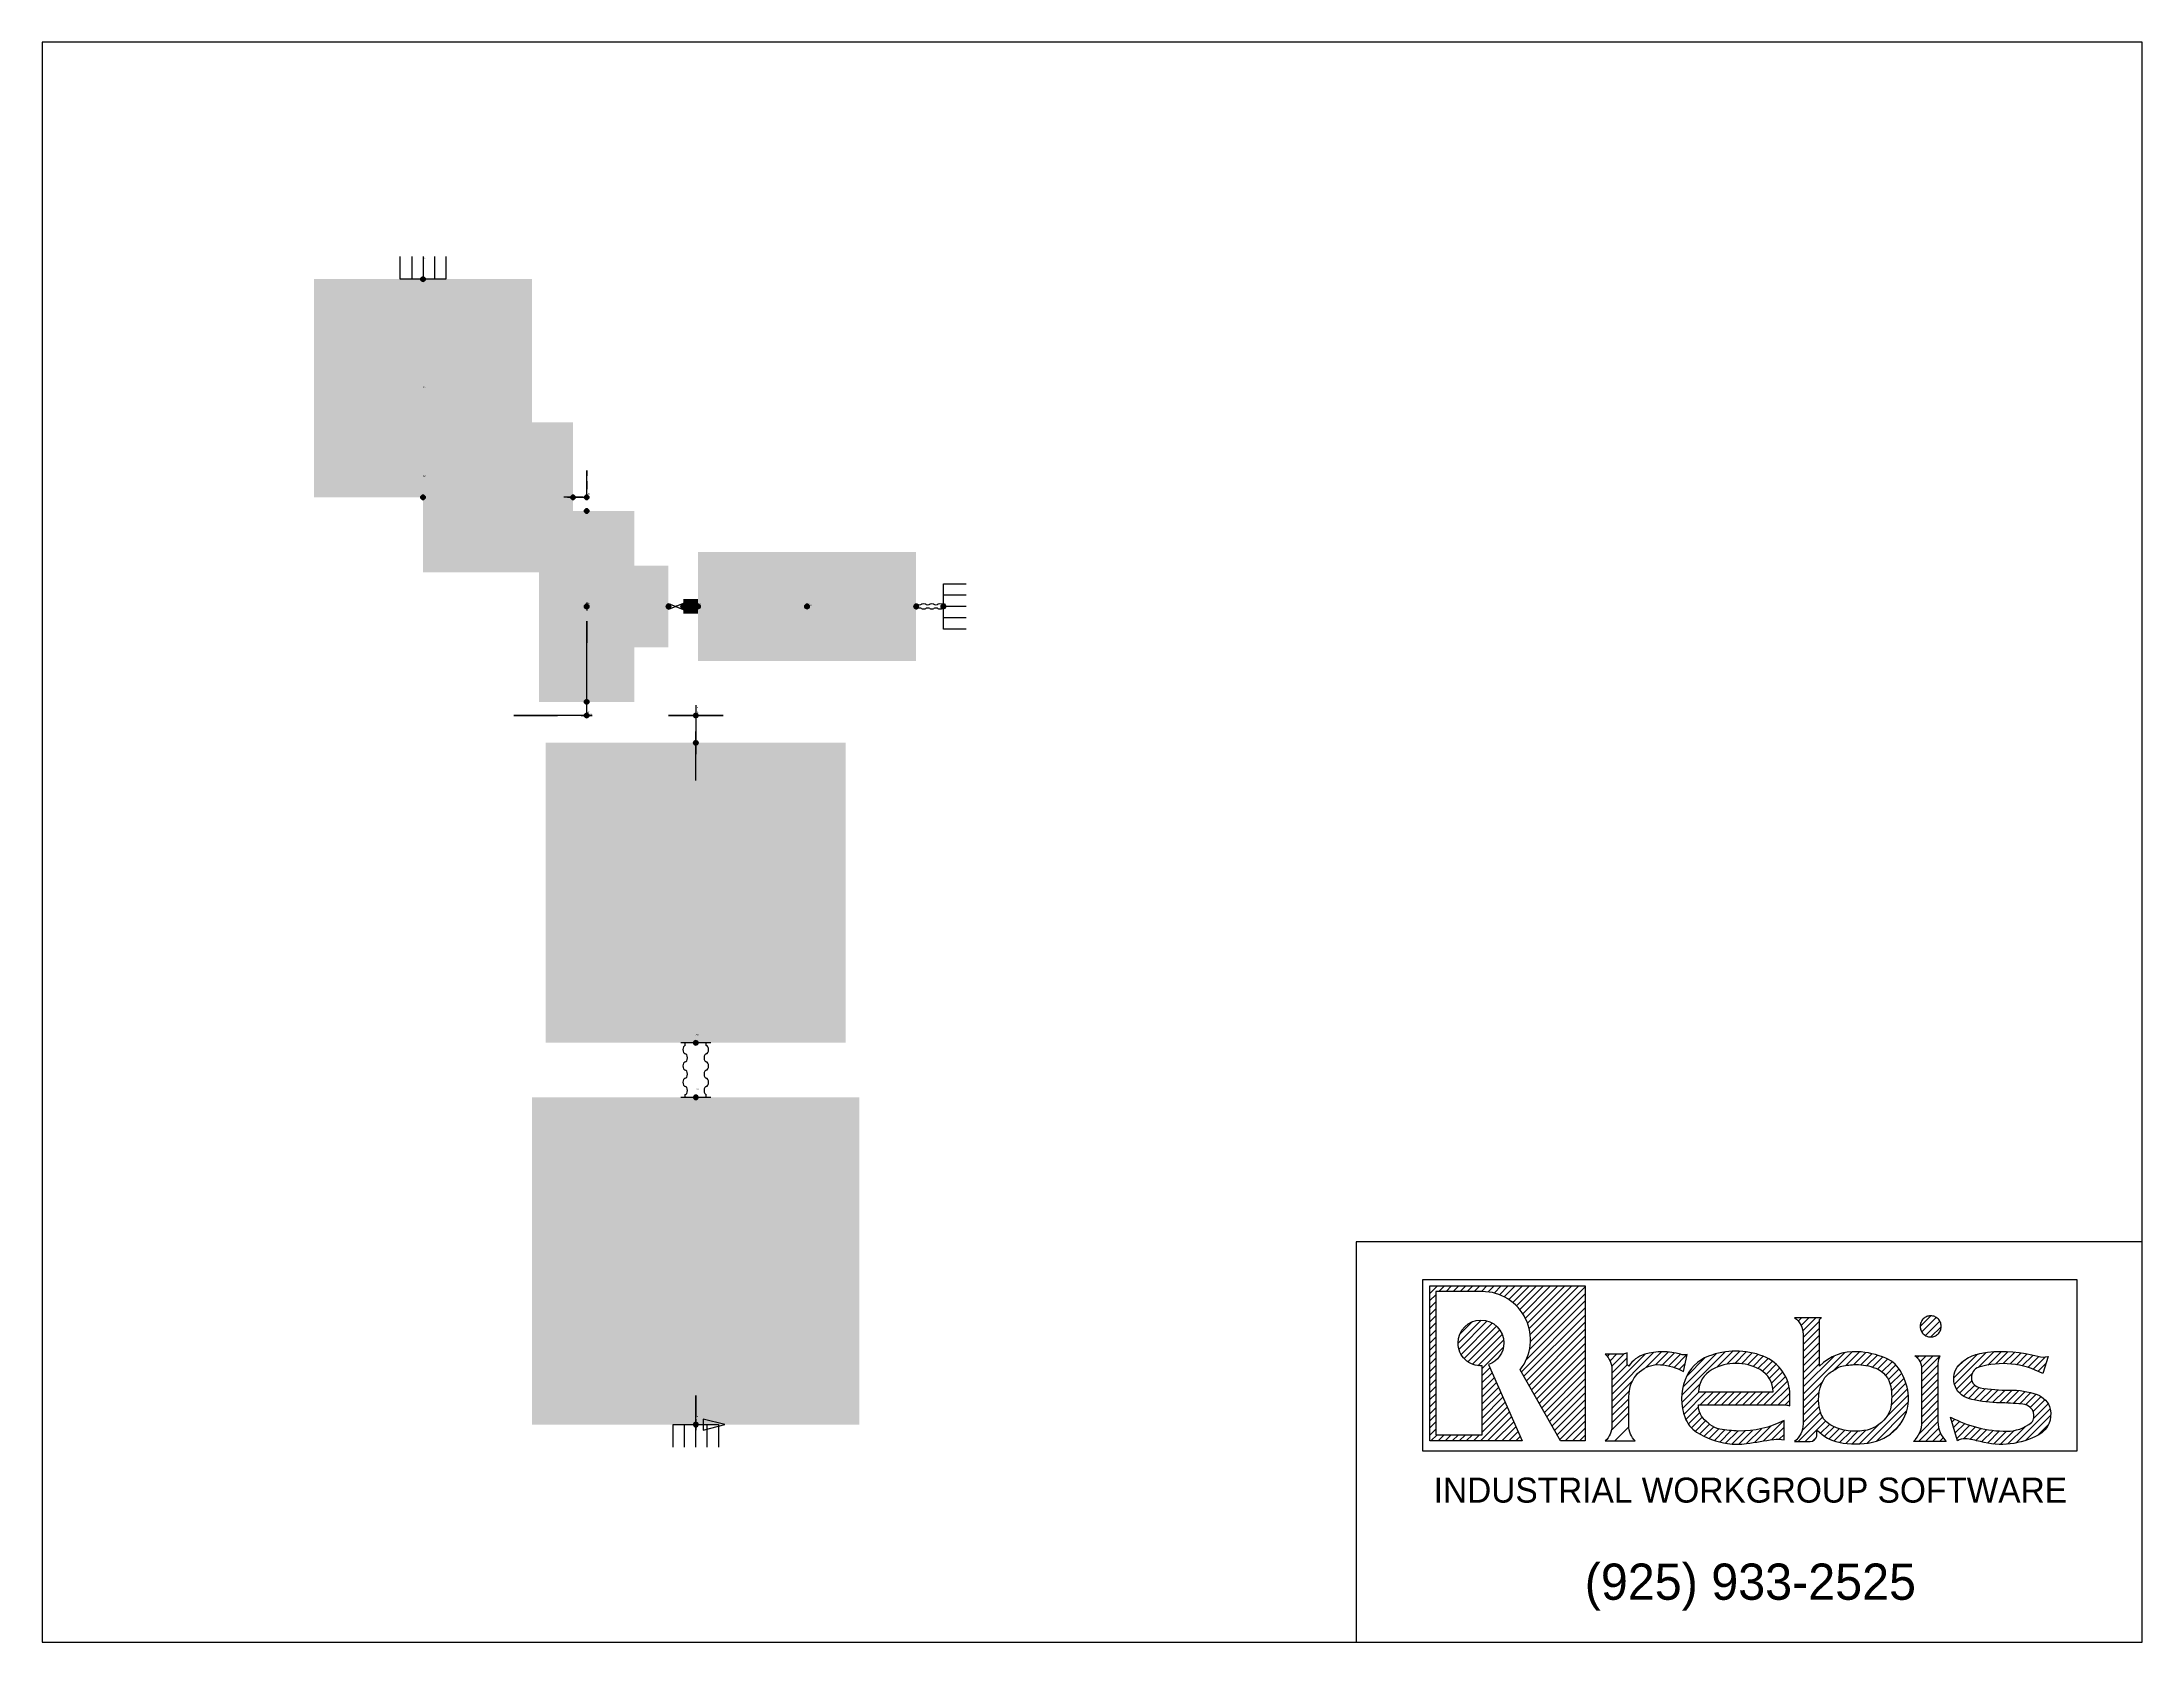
# Model space of a CAD drawing. Extents: x -24 to 438, y 72 to 424.
import ezdxf
from ezdxf.enums import TextEntityAlignment as Align

# ---------------------------------------------------------------- set-up
doc = ezdxf.new("R2010")
doc.units = 0
doc.layers.get('0').update_dxf_attribs({"linetype": 'CONTINUOUS'})
for name, color, linetype in [('ANCHOR', 12, 'CONTINUOUS'), ('BEND', 5, 'CONTINUOUS'), ('BORDER', 7, 'CONTINUOUS'), ('BORDERTXT', 7, 'CONTINUOUS'), ('DISPL', 13, 'CONTINUOUS'), ('FLANGE', 11, 'CONTINUOUS'), ('FLATT', 11, 'CONTINUOUS'), ('FLXJNT', 4, 'CONTINUOUS'), ('FORCE', 4, 'CONTINUOUS'), ('FRAME', 1, 'CONTINUOUS'), ('FRCATT', 4, 'CONTINUOUS'), ('FRMATT', 1, 'CONTINUOUS'), ('POINT', 5, 'CONTINUOUS'), ('PTATT', 7, 'CONTINUOUS'), ('REDUCER', 13, 'CONTINUOUS'), ('RUN', 5, 'CONTINUOUS'), ('SUPPORT', 1, 'CONTINUOUS'), ('VALATT', 14, 'CONTINUOUS'), ('VALVE', 14, 'CONTINUOUS'), ('WEIGHT', 3, 'CONTINUOUS'), ('WTATT', 3, 'CONTINUOUS')]:
    doc.layers.add(name, color=color, linetype=linetype)

# ---------------------------------------------------------------- blocks, each defined once
blk = doc.blocks.new('*X23')
at = {"color": 0}
for p, q in [((6.939308, 1.742074), (6.977434, 1.780199)), ((6.939308, 1.777429), (6.942079, 1.780199)), ((6.939308, 1.706718), (6.96917, 1.73658)), ((6.939308, 1.671363), (6.96917, 1.701225)), ((6.984737, 1.752147), (7.01279, 1.780199)), ((7.020093, 1.752147), (7.048145, 1.780199)), ((7.055448, 1.752147), (7.0835, 1.780199)), ((7.090803, 1.752147), (7.118856, 1.780199)), ((7.126159, 1.752147), (7.154211, 1.780199)), ((7.161514, 1.752147), (7.189566, 1.780199)), ((7.196869, 1.752147), (7.224922, 1.780199)), ((7.230407, 1.750329), (7.260277, 1.780199)), ((7.260178, 1.744745), (7.295632, 1.780199)), ((7.287036, 1.736248), (7.330988, 1.780199)), ((7.311475, 1.725332), (7.366343, 1.780199)), ((7.333788, 1.712289), (7.401698, 1.780199)), ((7.354149, 1.697295), (7.437054, 1.780199)), ((7.37265, 1.68044), (7.472409, 1.780199)), ((7.389317, 1.661752), (7.507764, 1.780199)), ((7.404118, 1.641198), (7.54312, 1.780199)), ((7.416954, 1.618678), (7.578475, 1.780199)), ((7.420976, 1.410568), (7.715802, 1.705394)), ((7.42764, 1.594009), (7.61383, 1.780199)), ((7.435867, 1.566881), (7.649186, 1.780199)), ((7.437814, 1.462762), (7.715802, 1.74075)), ((7.441114, 1.536772), (7.684541, 1.780199)), ((7.442434, 1.502737), (7.715802, 1.776105)), ((6.939308, 1.636008), (6.96917, 1.66587)), ((6.939308, 1.600652), (6.96917, 1.630514)), ((6.939308, 1.565297), (6.96917, 1.595159)), ((7.080064, 1.493921), (7.19586, 1.609717)), ((7.084641, 1.463142), (7.22664, 1.605141)), ((7.08806, 1.537272), (7.152509, 1.601721)), ((7.095185, 1.438331), (7.25145, 1.594596)), ((7.110104, 1.417894), (7.271887, 1.579677)), ((7.396683, 1.35092), (7.715802, 1.670039)), ((7.409496, 1.328378), (7.715802, 1.634684)), ((7.422308, 1.305835), (7.715802, 1.599328)), ((8.762606, 1.620828), (8.762765, 1.620987)), ((8.781342, 1.604208), (8.79812, 1.620987)), ((8.795494, 1.583005), (8.833476, 1.620987)), ((8.804222, 1.556378), (8.868831, 1.620987)), ((8.80572, 1.522521), (8.887464, 1.604264)), ((9.391035, 1.577505), (9.444524, 1.630994)), ((9.399019, 1.550134), (9.471563, 1.622678)), ((9.416876, 1.532635), (9.488741, 1.604501)), ((9.444989, 1.525393), (9.495652, 1.576056)), ((6.939308, 1.529942), (6.96917, 1.559804)), ((6.939308, 1.494586), (6.96917, 1.524448)), ((6.939308, 1.459231), (6.96917, 1.489093)), ((7.128941, 1.401376), (7.288405, 1.56084)), ((7.15188, 1.38896), (7.300822, 1.537901)), ((7.179922, 1.381646), (7.308135, 1.50986)), ((7.20107, 1.367439), (7.306966, 1.473335)), ((7.435121, 1.283292), (7.715802, 1.563973)), ((7.447933, 1.260749), (7.715802, 1.528618)), ((7.460746, 1.238206), (7.715802, 1.493262)), ((8.80572, 1.487165), (8.887464, 1.568909)), ((8.80572, 1.45181), (8.887464, 1.533554)), ((8.80572, 1.416455), (8.887464, 1.498198)), ((6.939308, 1.423876), (6.96917, 1.453738)), ((6.939308, 1.38852), (6.96917, 1.418382)), ((6.939308, 1.353165), (6.96917, 1.383027)), ((7.20107, 1.332083), (7.239424, 1.370437)), ((7.473558, 1.215663), (7.715802, 1.457907)), ((7.48637, 1.19312), (7.715802, 1.422552)), ((7.499183, 1.170577), (7.715802, 1.387196)), ((7.826688, 1.427371), (7.837742, 1.438425)), ((7.840038, 1.405366), (7.873097, 1.438425)), ((7.848104, 1.378076), (7.910613, 1.440586)), ((7.849317, 1.237869), (8.05993, 1.448481)), ((7.849317, 1.273224), (8.015008, 1.438915)), ((7.849317, 1.343935), (7.925611, 1.420229)), ((7.849317, 1.308579), (7.926502, 1.385764)), ((8.017979, 1.371175), (8.098234, 1.45143)), ((8.068089, 1.38593), (8.132312, 1.450153)), ((8.103226, 1.385712), (8.163285, 1.445771)), ((8.133692, 1.380822), (8.191786, 1.438916)), ((8.161266, 1.373041), (8.224918, 1.436693)), ((8.186451, 1.362871), (8.216448, 1.392867)), ((8.19843, 1.233429), (8.415468, 1.450466)), ((8.204276, 1.27463), (8.371172, 1.441526)), ((8.222364, 1.328073), (8.316468, 1.422177)), ((8.373946, 1.373589), (8.454299, 1.453942)), ((8.424472, 1.388759), (8.489394, 1.453681)), ((8.463983, 1.392915), (8.521657, 1.45059)), ((8.49785, 1.391427), (8.551633, 1.44521)), ((8.527919, 1.386141), (8.579674, 1.437896)), ((8.555082, 1.377948), (8.606024, 1.42889)), ((8.579837, 1.367348), (8.630254, 1.417765)), ((8.602203, 1.354359), (8.65206, 1.404215)), ((8.621106, 1.337906), (8.671645, 1.388445)), ((8.636504, 1.317949), (8.689096, 1.370541)), ((8.80572, 1.381099), (8.887464, 1.462843)), ((8.80572, 1.239678), (9.012699, 1.446657)), ((8.80572, 1.275033), (8.960231, 1.429543)), ((8.80572, 1.345744), (8.887464, 1.427488)), ((8.80572, 1.310389), (8.887464, 1.392132)), ((8.961602, 1.360204), (9.053138, 1.45174)), ((9.019286, 1.382533), (9.087707, 1.450954)), ((9.058871, 1.386763), (9.119343, 1.447235)), ((9.093711, 1.386247), (9.148994, 1.44153)), ((9.124517, 1.381698), (9.17693, 1.43411)), ((9.15252, 1.374346), (9.203342, 1.425168)), ((9.178011, 1.364481), (9.228333, 1.414803)), ((9.199664, 1.350779), (9.250504, 1.401618)), ((9.217557, 1.333316), (9.269577, 1.385336)), ((9.231718, 1.312122), (9.285676, 1.36608)), ((9.375929, 1.420978), (9.385202, 1.430251)), ((9.39101, 1.400703), (9.420558, 1.430251)), ((9.399237, 1.373575), (9.455913, 1.430251)), ((9.399726, 1.338709), (9.487871, 1.426854)), ((9.399726, 1.303353), (9.479886, 1.383514)), ((9.55846, 1.320666), (9.676773, 1.438979)), ((9.562027, 1.288878), (9.721463, 1.448314)), ((9.576181, 1.373743), (9.610154, 1.407715)), ((9.681054, 1.37255), (9.760353, 1.451849)), ((9.728403, 1.384543), (9.796911, 1.453051)), ((9.769463, 1.390247), (9.831553, 1.452338)), ((9.806438, 1.391868), (9.864548, 1.449978)), ((9.840385, 1.390459), (9.896097, 1.446171)), ((9.871923, 1.386642), (9.926353, 1.441072)), ((9.901453, 1.380817), (9.955439, 1.434802)), ((9.92925, 1.373258), (9.983538, 1.427546)), ((9.955509, 1.364162), (10.016706, 1.425359)), ((9.980373, 1.353671), (10.02025, 1.393547)), ((6.939308, 1.31781), (6.96917, 1.347672)), ((6.939308, 1.282454), (6.96917, 1.312316)), ((6.939308, 1.247099), (6.96917, 1.276961)), ((7.20107, 1.296728), (7.250289, 1.345948)), ((7.20107, 1.261373), (7.261155, 1.321458)), ((7.20107, 1.226017), (7.27202, 1.296968)), ((7.20107, 1.190662), (7.282886, 1.272478)), ((7.511995, 1.148034), (7.715802, 1.351841)), ((7.524808, 1.125491), (7.715802, 1.316486)), ((7.53762, 1.102949), (7.715802, 1.28113)), ((7.849317, 1.202513), (7.952175, 1.305371)), ((8.198483, 1.198126), (8.289263, 1.288906)), ((8.609641, 1.185019), (8.728025, 1.303404)), ((8.644996, 1.185019), (8.735675, 1.275698)), ((8.648105, 1.294195), (8.704403, 1.350493)), ((8.65494, 1.265674), (8.717458, 1.328192)), ((8.80572, 1.204322), (8.902676, 1.301278)), ((9.241618, 1.286667), (9.298751, 1.3438)), ((9.245363, 1.184346), (9.327469, 1.266451)), ((9.246743, 1.256436), (9.310267, 1.31996)), ((9.24838, 1.222718), (9.319923, 1.294261)), ((9.399726, 1.267998), (9.479886, 1.348158)), ((9.399726, 1.232643), (9.479886, 1.312803)), ((9.399726, 1.197287), (9.479886, 1.277448)), ((9.572553, 1.264048), (9.649955, 1.34145)), ((9.587942, 1.244082), (9.6496, 1.30574)), ((9.607717, 1.228502), (9.663594, 1.284379)), ((9.632314, 1.217743), (9.686527, 1.271956)), ((9.660439, 1.210513), (9.716856, 1.26693)), ((9.689854, 1.204572), (9.748407, 1.263125)), ((9.720702, 1.200065), (9.781182, 1.260545)), ((6.939308, 1.211744), (6.96917, 1.241606)), ((6.939308, 1.176388), (6.96917, 1.20625)), ((6.939308, 1.141033), (6.96917, 1.170895)), ((7.20107, 1.155307), (7.293752, 1.247989)), ((7.20107, 1.119951), (7.304617, 1.223499)), ((7.20107, 1.084596), (7.315483, 1.199009)), ((7.20107, 1.049241), (7.326348, 1.174519)), ((7.550433, 1.080406), (7.715802, 1.245775)), ((7.563245, 1.057863), (7.715802, 1.21042)), ((7.576058, 1.03532), (7.715802, 1.175064)), ((7.849317, 1.167158), (7.93742, 1.255261)), ((7.849317, 1.131803), (7.933786, 1.216271)), ((7.849317, 1.096447), (7.933786, 1.180916)), ((8.202442, 1.166729), (8.286127, 1.250414)), ((8.209349, 1.138281), (8.321482, 1.250414)), ((8.218778, 1.112355), (8.282766, 1.176343)), ((8.291442, 1.185019), (8.356838, 1.250414)), ((8.326798, 1.185019), (8.392193, 1.250414)), ((8.362153, 1.185019), (8.427548, 1.250414)), ((8.397508, 1.185019), (8.462904, 1.250414)), ((8.432864, 1.185019), (8.498259, 1.250414)), ((8.468219, 1.185019), (8.533614, 1.250414)), ((8.503575, 1.185019), (8.56897, 1.250414)), ((8.53893, 1.185019), (8.604325, 1.250414)), ((8.574285, 1.185019), (8.63968, 1.250414)), ((8.680351, 1.185019), (8.739605, 1.244273)), ((8.715707, 1.185019), (8.739849, 1.209162)), ((8.80572, 1.168967), (8.886082, 1.249329)), ((8.80572, 1.133612), (8.882672, 1.210563)), ((8.80572, 1.098256), (8.885355, 1.177891)), ((9.125991, 0.994263), (9.332498, 1.20077)), ((9.170316, 1.003232), (9.32429, 1.157207)), ((9.226066, 1.129693), (9.332515, 1.236142)), ((9.399383, 1.090878), (9.479886, 1.171382)), ((9.399726, 1.161932), (9.479886, 1.242092)), ((9.399726, 1.126576), (9.479886, 1.206737)), ((9.753174, 1.197182), (9.815323, 1.259331)), ((9.787289, 1.195941), (9.850706, 1.259359)), ((9.821444, 1.194741), (9.884138, 1.257435)), ((9.855285, 1.193227), (9.915157, 1.253099)), ((9.868983, 0.994793), (10.040395, 1.166205)), ((9.888768, 1.191355), (9.944161, 1.246747)), ((9.91826, 1.185491), (9.971421, 1.238652)), ((9.941214, 1.17309), (9.995697, 1.227573)), ((9.955602, 1.152123), (10.015211, 1.211731)), ((9.958759, 1.119924), (10.030296, 1.191461)), ((6.939308, 1.105678), (6.96917, 1.13554)), ((6.939308, 1.070322), (6.96917, 1.100184)), ((6.939308, 1.034967), (6.96917, 1.064829)), ((7.192367, 1.005183), (7.337214, 1.150029)), ((7.227722, 1.005183), (7.348079, 1.12554)), ((7.263078, 1.005183), (7.358945, 1.10105)), ((7.298433, 1.005183), (7.36981, 1.07656)), ((7.333788, 1.005183), (7.380676, 1.05207)), ((7.58887, 1.012777), (7.715802, 1.139709)), ((7.616631, 1.005183), (7.715802, 1.104354)), ((7.651987, 1.005183), (7.715802, 1.068998)), ((7.846797, 1.058572), (7.933786, 1.145561)), ((7.864119, 1.005183), (7.933982, 1.075046)), ((8.231559, 1.08978), (8.289021, 1.147242)), ((8.247578, 1.070444), (8.301224, 1.124091)), ((8.266676, 1.054187), (8.318015, 1.105526)), ((8.288451, 1.040607), (8.337582, 1.089738)), ((8.311547, 1.028347), (8.358717, 1.075517)), ((8.335947, 1.017392), (8.384413, 1.065858)), ((8.361754, 1.007844), (8.414456, 1.060545)), ((8.38911, 0.999844), (8.446124, 1.056859)), ((8.418208, 0.993587), (8.479562, 1.054941)), ((8.44947, 0.989494), (8.515258, 1.055281)), ((8.483915, 0.988583), (8.55406, 1.058728)), ((8.522788, 0.9921), (8.597072, 1.066385)), ((8.564529, 0.998486), (8.646463, 1.080421)), ((8.606376, 1.004978), (8.707991, 1.106593)), ((8.648329, 1.011576), (8.710353, 1.073599)), ((8.780633, 1.002458), (8.90287, 1.124695)), ((8.800986, 1.058166), (8.892042, 1.149223)), ((8.815988, 1.002458), (8.918022, 1.104492)), ((8.892691, 1.043806), (8.937085, 1.0882)), ((8.912738, 1.028498), (8.960207, 1.075966)), ((8.935131, 1.015535), (8.986092, 1.066496)), ((8.96013, 1.005178), (9.014269, 1.059317)), ((8.988208, 0.997902), (9.045213, 1.054906)), ((9.018819, 0.993157), (9.07974, 1.054078)), ((9.051609, 0.990592), (9.119598, 1.05858)), ((9.08707, 0.990698), (9.180832, 1.08446)), ((9.239558, 1.03712), (9.290403, 1.087964)), ((9.381673, 1.002458), (9.479886, 1.100671)), ((9.387146, 1.043286), (9.479886, 1.136026)), ((9.417029, 1.002458), (9.483578, 1.069007)), ((9.550089, 1.100163), (9.563939, 1.114013)), ((9.558069, 1.072788), (9.588189, 1.102908)), ((9.566049, 1.045413), (9.613358, 1.092721)), ((9.574029, 1.018037), (9.6395, 1.083508)), ((9.607628, 1.016281), (9.666682, 1.075334)), ((9.639769, 1.013066), (9.694987, 1.068284)), ((9.66952, 1.007462), (9.724519, 1.062461)), ((9.697719, 1.000305), (9.755409, 1.057995)), ((9.726706, 0.993937), (9.787825, 1.055056)), ((9.757758, 0.989634), (9.821991, 1.053867)), ((9.791295, 0.987816), (9.860801, 1.057321)), ((9.827983, 0.989148), (9.915084, 1.076249)), ((9.916703, 1.007157), (10.043777, 1.134232)), ((9.978378, 1.033477), (10.032069, 1.087168)), ((6.94488, 1.005183), (6.975657, 1.03596)), ((6.980235, 1.005183), (7.011013, 1.03596)), ((7.01559, 1.005183), (7.046368, 1.03596)), ((7.050946, 1.005183), (7.081723, 1.03596)), ((7.086301, 1.005183), (7.117079, 1.03596)), ((7.121656, 1.005183), (7.152434, 1.03596)), ((7.157012, 1.005183), (7.187789, 1.03596)), ((7.369144, 1.005183), (7.391542, 1.027581)), ((7.687342, 1.005183), (7.715802, 1.033643)), ((8.686606, 1.014497), (8.710353, 1.038244)), ((8.854132, 1.005247), (8.871691, 1.022805)), ((9.452384, 1.002458), (9.492702, 1.042776)), ((9.487739, 1.002458), (9.505788, 1.020507))]:
    blk.add_line(p, q, dxfattribs=at)
blk = doc.blocks.new('ABORD')
at = {"layer": 'BORDER'}
for p, q in [((10.488288, 7.988302), (-0.011712, 7.988302)), ((-0.011712, 7.988302), (-0.011712, -0.011698)), ((10.488288, -0.011698), (10.488288, 7.988302)), ((10.488288, 1.988302), (6.559717, 1.988302)), ((6.559717, 1.988302), (6.559717, -0.011698)), ((-0.011712, -0.011698), (10.488288, -0.011698))]:
    blk.add_line(p, q, dxfattribs=at)
at = {"layer": 'BORDER', "color": 2}
blk.add_lwpolyline([(10.161856, 0.941714), (6.892101, 0.941714), (6.892101, 1.800025), (10.161856, 1.800025)], close=True, dxfattribs=at)
for points in [[(7.389767, 0.993485), (6.927597, 0.993485), (6.927597, 1.768502), (7.70409, 1.768502), (7.70409, 0.993485), (7.581474, 0.993485), (7.379202, 1.349374, 0.625792), (7.189104, 1.740449), (6.957459, 1.740449), (6.957459, 1.024263), (7.189358, 1.024263), (7.189358, 1.369193, -0.430956), (7.068345, 1.483517, -1), (7.297364, 1.483517, -0.319544), (7.220354, 1.375322)], [(8.886363, 1.609289), (8.750661, 1.609289, -0.248738), (8.794008, 1.527545), (8.794008, 1.078367, -0.23507), (8.750412, 0.99076), (8.828978, 0.99076, 0.358232), (8.862128, 1.018008), (8.862128, 1.042531), (8.866496, 1.046016, 0.155153), (8.972772, 0.986939, 0.100081), (9.139975, 0.986939, 0.367502), (9.321509, 1.217523, 0.103451), (9.28591, 1.334179, 0.185145), (9.207427, 1.407174, 0.085882), (9.066269, 1.439919, 0.21048), (8.875752, 1.368041), (8.875752, 1.595665, -0.343482)], [(9.483982, 1.566489, 0.097666), (9.479992, 1.586726, 0.098146), (9.468655, 1.603838, 0.098832), (9.451654, 1.615296, 0.099322), (9.431651, 1.619309, 0.099322), (9.411647, 1.615296, 0.098832), (9.394646, 1.603838, 0.098146), (9.38331, 1.586726, 0.097666), (9.379319, 1.566489, 0.097666), (9.38331, 1.546253, 0.098146), (9.394646, 1.52914, 0.098832), (9.411647, 1.517683, 0.099322), (9.431651, 1.513669, 0.099322), (9.451654, 1.517683, 0.098832), (9.468655, 1.52914, 0.098146), (9.479992, 1.546253, 0.097666)], [(8.698641, 1.096112, -0.125712), (8.471064, 1.043164, -0.042079), (8.37784, 1.053048, -0.119492), (8.329815, 1.074933, -0.004554), (8.308628, 1.091877, -0.230351), (8.270848, 1.173322), (8.706815, 1.173322, -0.104231), (8.728137, 1.168828), (8.728137, 1.222482, 0.311025), (8.593951, 1.417331, 0.184365), (8.320634, 1.417331, 0.215012), (8.203397, 1.299433, 0.181459), (8.203397, 1.109526, 0.16298), (8.261309, 1.038223, 0.104074), (8.415977, 0.980333, 0.075515), (8.510614, 0.980333, 0.001703), (8.646919, 1.001512, -0.104043), (8.698641, 0.998935)], [(9.057609, 1.375641, -0.093134), (9.156658, 1.35703, -0.259415), (9.231875, 1.266208, -0.092287), (9.231875, 1.161986, -0.120341), (9.208044, 1.10913, -0.193076), (9.097824, 1.045108, -0.142578), (8.94292, 1.066697, -0.215684), (8.880363, 1.137419, -0.198402), (8.895258, 1.298219, -0.142447), (8.934728, 1.339163, 0.026705), (8.960049, 1.355541, -0.110202), (8.987604, 1.367452, -0.036038)], [(9.346492, 0.99076, 0.202932), (9.388014, 1.088853), (9.388014, 1.353158, 0.253438), (9.352592, 1.418553), (9.477932, 1.418553, 0.127076), (9.468174, 1.38078), (9.468174, 1.088853, 0.202932), (9.509697, 0.99076)]]:
    blk.add_lwpolyline(points, format="xyb", close=True, dxfattribs=at)
for points in [[(7.804908, 0.993485), (7.954771, 0.993485, -0.205258), (7.922074, 1.069779), (7.922074, 1.211469, 0.008437), (7.92553, 1.241828, -0.402584), (8.080662, 1.37486, -0.11855), (8.195633, 1.340224), (8.214533, 1.425239, -0.120179), (8.181459, 1.426813, 0.144379), (8.001915, 1.426813, 0.180901), (7.922074, 1.366782), (7.913899, 1.374956), (7.913899, 1.434902, -0.126933), (7.882219, 1.426728), (7.804908, 1.426728, -0.205258), (7.837605, 1.350433), (7.837605, 1.069779, -0.205258), (7.804908, 0.993485), (7.954771, 0.993485)], [(8.270848, 1.238717), (8.644145, 1.238717, 0.272722), (8.578413, 1.350264, 0.258438), (8.33829, 1.350264, 0.266656), (8.270848, 1.238717, -0.250381)], [(10.019556, 1.416149), (9.991988, 1.330329, 0.200698), (9.672207, 1.361822, 0.787639), (9.678508, 1.259468, 0.04774), (9.826584, 1.247658, -0.087881), (9.963633, 1.225612, -0.256295), (10.029007, 1.153177, -0.336114), (9.972297, 1.024841, -0.196578), (9.680083, 0.990198, 0.042488), (9.604469, 1.00437, 0.181758), (9.565875, 0.994135), (9.531219, 1.113023, 0.122342), (9.811619, 1.042162, 0.172117), (9.935278, 1.085466, 0.130804), (9.943942, 1.097276, 0.228665), (9.940004, 1.148453, 0.176728), (9.911649, 1.172073, 0.071856), (9.873055, 1.179947, 0.00793), (9.760422, 1.184671, -0.062713), (9.62101, 1.205929, -0.555392), (9.572964, 1.372845, -0.117025), (9.639126, 1.418511, -0.065621), (9.716314, 1.437407, -0.09545), (9.967571, 1.416936, 0.128944), (10.019556, 1.416149, -0.40199)]]:
    blk.add_lwpolyline(points, format="xyb", dxfattribs=at)
blk.add_blockref('*X23', (-0.011712, -0.011698), dxfattribs=at)
at = {"flags": 9}
blk.add_attdef('SCL', (6.754556, 2.228261), '', height=0.1, dxfattribs=at)
at = {"layer": 'BORDERTXT', "color": 2}
for s, height, p in [('INDUSTRIAL WORKGROUP SOFTWARE', 0.125, (8.530161, 0.685171)), ('(925) 933-2525', 0.181125, (8.530161, 0.199417))]:
    blk.add_text(s, height=height, dxfattribs=at).set_placement(p, align=Align.CENTER)
blk = doc.blocks.new('RUN')
at = {"const_width": 1}
blk.add_lwpolyline([(0, 0), (1, 0)], dxfattribs=at)
at = {"flags": 9}
for tag, p in [('SCH', (0.349303, 0.165755)), ('MAT', (0.349303, 0.182422)), ('NOM', (0.349303, 0.149088))]:
    blk.add_attdef(tag, p, '', height=0.01, dxfattribs=at)
blk = doc.blocks.new('FLXJNT')
at = {"color": 0, "linetype": 'BYBLOCK'}
for p, q in [((0, 0.5), (0, -0.5)), ((1, -0.5), (1, 0.5)), ((0, 0.35), (0.05, 0.35)), ((0.95, 0.35), (1, 0.35)), ((0, -0.35), (0.05, -0.35)), ((0.95, -0.35), (1, -0.35))]:
    blk.add_line(p, q, dxfattribs=at)
for centre, start, end in [((0.275, 0.35), 0, 180), ((0.575, 0.35), 0, 180), ((0.875, 0.35), 0, 180), ((0.125, 0.35), 180, 0), ((0.425, 0.35), 180, 0), ((0.725, 0.35), 180, 0), ((0.125, -0.35), 0, 180), ((0.275, -0.35), 180, 0), ((0.425, -0.35), 0, 180), ((0.575, -0.35), 180, 0), ((0.725, -0.35), 0, 180), ((0.875, -0.35), 180, 0)]:
    blk.add_arc(centre, 0.075, start, end, dxfattribs=at)
blk = doc.blocks.new('REDUCER')
for p, q in [((0, 0.5), (1, 0.25)), ((0, -0.5), (0, 0.5)), ((1, 0.25), (1, -0.25)), ((1, -0.25), (0, -0.5))]:
    blk.add_line(p, q)
blk = doc.blocks.new('VALVE')
for p, q in [((0, -0.5), (0, 0.5)), ((0, 0.5), (1, -0.5)), ((1, 0.5), (0, -0.5)), ((1, -0.5), (1, 0.5))]:
    blk.add_line(p, q)
at = {"flags": 9}
for tag, p in [('WGT', (0.49792, 0.521981)), ('RAT', (0.49792, 0.538647))]:
    blk.add_attdef(tag, p, '', height=0.01, dxfattribs=at)
blk = doc.blocks.new('POINT')
at = {"color": 0, "linetype": 'BYBLOCK'}
blk.add_circle((0, 0), 0.5, dxfattribs=at)
at = {"color": 0, "linetype": 'BYBLOCK', "extrusion": (1e-16, 0, -1)}
blk.add_circle((0, 0), 0.5, dxfattribs=at)
at = {"color": 0, "linetype": 'BYBLOCK', "extrusion": (0.707107, 0, 0.707107)}
blk.add_circle((0, 0), 0.5, dxfattribs=at)
at = {"color": 0, "linetype": 'BYBLOCK', "extrusion": (0.707107, 0, -0.707107)}
blk.add_circle((0, 0), 0.5, dxfattribs=at)
at = {"color": 0, "linetype": 'BYBLOCK', "extrusion": (-0.707107, 0, -0.707107)}
blk.add_circle((0, 0), 0.5, dxfattribs=at)
at = {"color": 0, "linetype": 'BYBLOCK', "extrusion": (-0.707107, 0, 0.707107)}
blk.add_circle((0, 0), 0.5, dxfattribs=at)
at = {"color": 0, "linetype": 'BYBLOCK', "extrusion": (1, 0, 1e-16)}
blk.add_circle((0, 0), 0.5, dxfattribs=at)
at = {"color": 0, "linetype": 'BYBLOCK', "extrusion": (-1, 0, -2e-16)}
blk.add_circle((0, 0), 0.5, dxfattribs=at)
blk = doc.blocks.new('ANCHOR')
for p, q in [((-0.5, 0.5), (0, 0.5)), ((0, 0.5), (0, -0.5)), ((-0.5, 0.25), (0, 0.25)), ((-0.5, 0), (0, 0)), ((-0.5, -0.25), (0, -0.25)), ((0, -0.5), (-0.5, -0.5))]:
    blk.add_line(p, q)
at = {"flags": 9}
for tag, p in [('YST', (-0.466161, 0.78285)), ('YSR', (-0.466161, 0.73285)), ('XST', (-0.466161, 0.799517)), ('XSR', (-0.466161, 0.749517)), ('ZST', (-0.466161, 0.766184)), ('ZSR', (-0.466161, 0.716184)), ('DX1', (-0.466161, 0.699517)), ('DY1', (-0.466161, 0.68285)), ('DZ1', (-0.466161, 0.666184)), ('RX1', (-0.466161, 0.649517)), ('RY1', (-0.466161, 0.63285)), ('RZ1', (-0.466161, 0.616184)), ('DX2', (-0.466161, 0.599517)), ('DY2', (-0.466161, 0.58285)), ('DZ2', (-0.466161, 0.566184)), ('RX2', (-0.466161, 0.549517)), ('RY2', (-0.466161, 0.53285)), ('RZ2', (-0.466161, 0.516184)), ('DX3', (-0.369477, 0.799517)), ('DY3', (-0.369477, 0.78285)), ('DZ3', (-0.369477, 0.766184)), ('RX3', (-0.369477, 0.749517)), ('RY3', (-0.369477, 0.73285)), ('RZ3', (-0.369477, 0.716184))]:
    blk.add_attdef(tag, p, '', height=0.01, dxfattribs=at)
blk = doc.blocks.new('DELTA')
for p, q in [((0, 0.4), (-0.075, 0.1)), ((0.075, 0.1), (0, 0.4)), ((-0.075, 0.1), (0.075, 0.1)), ((0, 0), (0, 0.1))]:
    blk.add_line(p, q)
at = {"extrusion": (0, -1, 0)}
blk.add_circle((0, 0, -0.4), 0.000306, dxfattribs=at)
at = {"flags": 9}
for tag, p in [('LCA', (0.032802, 0.389855)), ('DEL', (0.032802, 0.356522)), ('ROT', (0.032802, 0.323188))]:
    blk.add_attdef(tag, p, '', height=0.02, dxfattribs=at)
blk = doc.blocks.new('LINSTP')
for p, q in [((0, 0), (0, -0.85)), ((-0.5, -0.5), (-0.15, -0.5)), ((0, -0.5), (-0.15, -0.4625)), ((-0.15, -0.4625), (-0.15, -0.5)), ((-0.15, -0.5), (-0.15, -0.5375)), ((-0.15, -0.5375), (0, -0.5)), ((0.15, -0.4625), (0, -0.5)), ((0, -0.5), (0.15, -0.5375)), ((0.15, -0.5), (0.15, -0.4625)), ((0.5, -0.5), (0.15, -0.5)), ((0.15, -0.5375), (0.15, -0.5)), ((-0.15, -1), (-0.15, -0.85)), ((-0.15, -0.85), (0.15, -0.85)), ((-0.075, -1), (-0.075, -0.85)), ((0, -1), (0, -0.85)), ((0.075, -1), (0.075, -0.85)), ((0.15, -0.85), (0.15, -1))]:
    blk.add_line(p, q)
at = {"flags": 9}
for tag, p in [('TYP', (-0.00208, -1.064976)), ('SID', (-0.00208, -1.048309)), ('STF', (-0.00208, -1.114976)), ('GFO', (-0.00208, -1.081643)), ('GBK', (-0.00208, -1.098309))]:
    blk.add_attdef(tag, p, '', height=0.01, dxfattribs=at)
blk = doc.blocks.new('BEND')
at = {"color": 0, "linetype": 'BYBLOCK', "extrusion": (1e-16, 0, -1)}
blk.add_circle((0, 0), 0.5, dxfattribs=at)
at = {"color": 0, "linetype": 'BYBLOCK'}
blk.add_circle((0, 0), 0.5, dxfattribs=at)
at = {"color": 0, "linetype": 'BYBLOCK', "extrusion": (-0.707107, 0, 0.707107)}
blk.add_circle((0, 0), 0.5, dxfattribs=at)
at = {"color": 0, "linetype": 'BYBLOCK', "extrusion": (-0.707107, 0, -0.707107)}
blk.add_circle((0, 0), 0.5, dxfattribs=at)
at = {"color": 0, "linetype": 'BYBLOCK', "extrusion": (0.707107, 0, -0.707107)}
blk.add_circle((0, 0), 0.5, dxfattribs=at)
at = {"color": 0, "linetype": 'BYBLOCK', "extrusion": (0.707107, 0, 0.707107)}
blk.add_circle((0, 0), 0.5, dxfattribs=at)
at = {"color": 0, "linetype": 'BYBLOCK', "extrusion": (-1, 0, -2e-16)}
blk.add_circle((0, 0), 0.5, dxfattribs=at)
at = {"color": 0, "linetype": 'BYBLOCK', "extrusion": (1, 0, 1e-16)}
blk.add_circle((0, 0), 0.5, dxfattribs=at)
at = {"flags": 9}
for tag, p in [('SCH', (0.013631, 0.044686)), ('MAT', (0.013631, 0.028019)), ('NOM', (0.013631, 0.011353)), ('RAD', (0.013631, -0.005314))]:
    blk.add_attdef(tag, p, '', height=0.01, dxfattribs=at)
blk = doc.blocks.new('FLANGE')
for p, q in [((0, 0), (0.4, 0.25)), ((0, 0), (0.4, -0.25)), ((0.4, -0.5), (0.4, 0.5)), ((0.4, 0), (0.6, 0)), ((0.6, 0.5), (0.6, -0.5)), ((0.6, 0.25), (1, 0)), ((1, 0), (0.6, -0.25))]:
    blk.add_line(p, q)
at = {"flags": 9}
for tag, p in [('WGT', (0.493086, 0.536473)), ('RAT', (0.493086, 0.55314))]:
    blk.add_attdef(tag, p, '', height=0.01, dxfattribs=at)
blk = doc.blocks.new('FORCE')
for p, q in [((0, 1.299517), (-0.075, 0.999517)), ((0.075, 0.999517), (0, 1.299517)), ((-0.075, 0.999517), (0, 0.999517)), ((0, 0.999517), (0.075, 0.999517)), ((0, 0), (0, 0.999517))]:
    blk.add_line(p, q)
at = {"flags": 9}
for tag, p in [('FRC', (0.002347, 1.347826)), ('LCA', (0.002347, 1.331159))]:
    blk.add_attdef(tag, p, '', height=0.01, dxfattribs=at)
blk = doc.blocks.new('MOMENT')
blk.add_lwpolyline([(0, 0), (0, 0.4), (-0.075, 0.4), (0, 0.7), (-0.075, 0.7), (0, 1), (0.075, 0.7), (0, 0.7), (0.075, 0.4), (0, 0.4)])
at = {"flags": 9}
for tag, p in [('MOM', (0.002347, 1.043478)), ('LCA', (0.002347, 1.026812))]:
    blk.add_attdef(tag, p, '', height=0.01, dxfattribs=at)
blk = doc.blocks.new('YSTOP')
for p, q in [((-0.15, -1), (-0.15, -0.85)), ((-0.15, -0.85), (0.15, -0.85)), ((-0.075, -1), (-0.075, -0.85)), ((0, -1), (0, -0.85)), ((0.075, -1), (0.075, -0.85)), ((0.15, -0.85), (0.15, -1))]:
    blk.add_line(p, q)
blk.add_lwpolyline([(0, -1), (0, -0.3), (0.075, -0.3), (0, 0), (-0.075, -0.3), (0, -0.3)])
at = {"flags": 9}
for tag, p in [('TYP', (0.001068, -1.015459)), ('SID', (0.001068, -0.998792)), ('GUP', (0.001068, -1.032126)), ('GDN', (0.001068, -1.048792)), ('FCF', (0.001068, -1.065459))]:
    blk.add_attdef(tag, p, '', height=0.01, dxfattribs=at)
blk = doc.blocks.new('INCLINED')
for p, q in [((-0.2, 0.9), (-0.2, 1)), ((-0.2, 0.9), (0.2, 0.9)), ((0, 0.8), (-0.2, 0.7)), ((-0.1, 0.9), (-0.1, 1)), ((0, 1), (0, 0.8)), ((0.1, 0.9), (0.1, 1)), ((0.2, 0.9), (0.2, 1)), ((-0.2, 0.7), (0.2, 0.7)), ((0.2, 0.7), (-0.2, 0.6)), ((-0.2, 0.6), (0.2, 0.6)), ((0.2, 0.6), (-0.2, 0.5)), ((-0.2, 0.5), (0.2, 0.5)), ((0.2, 0.5), (-0.2, 0.4)), ((-0.2, 0.4), (0.2, 0.4)), ((0.2, 0.4), (0, 0.29)), ((0, 0.29), (0, 0))]:
    blk.add_line(p, q)
for points in [[(0.02, 0.05), (-0.02, 0.05), (0, 0)], [(0.018228, 0.0488), (-0.018228, 0.0488), (0, 0.00323)], [(0.016313, 0.047504), (-0.016313, 0.047504), (0, 0.006721)], [(0.014778, 0.046464), (-0.014778, 0.046464), (0, 0.00952)], [(0.013243, 0.045425), (-0.013243, 0.045425), (0, 0.012319)], [(0.011972, 0.044565), (-0.011972, 0.044565), (0, 0.014634)], [(0.010702, 0.043705), (-0.010702, 0.043705), (0, 0.01695)], [(0.009432, 0.042845), (-0.009432, 0.042845), (0, 0.019266)], [(0.007896, 0.041805), (-0.007896, 0.041805), (0, 0.022065)], [(0.006626, 0.040945), (-0.006626, 0.040945), (0, 0.02438)], [(0.005091, 0.039906), (-0.005091, 0.039906), (0, 0.027179)], [(0.003671, 0.038945), (-0.003671, 0.038945), (0, 0.029768)], [(0.002665, 0.038264), (-0.002665, 0.038264), (0, 0.031601)], [(0.00166, 0.037583), (-0.00166, 0.037583), (0, 0.033434)], [(0.000485, 0.036788), (-0.000485, 0.036788), (0, 0.035575)]]:
    blk.add_lwpolyline(points, close=True)
at = {"flags": 9}
for tag, p in [('TYP', (0.001223, 1.07814)), ('SID', (0.001223, 1.094807)), ('GFO', (0.001223, 1.061473)), ('GBK', (0.001223, 1.044807)), ('RAT', (0.001223, 1.02814)), ('DIR', (0.001223, 1.011473))]:
    blk.add_attdef(tag, p, '', height=0.01, dxfattribs=at)
blk = doc.blocks.new('RESTRNT')
for p, q in [((-0.2, 0.8), (-0.2, 1)), ((0.2, 0.8), (-0.2, 0.8)), ((-0.1, 1), (-0.1, 0.8)), ((0, 1), (0, 0.8)), ((0, 0.4), (0, 0.8)), ((0.1, 1), (0.1, 0.8)), ((0.2, 1), (0.2, 0.8)), ((-0.2, 0.6), (-0.2, 0.3)), ((0.2, 0.6), (-0.2, 0.6)), ((-0.2, 0.3), (0.1, 0.3)), ((-0.1, 0.5), (-0.1, 0.4)), ((0.1, 0.5), (-0.1, 0.5)), ((-0.1, 0.4), (0, 0.4)), ((0, 0.2), (0.2, 0.2)), ((0, 0), (0, 0.2)), ((0.1, 0.3), (0.1, 0.5)), ((0.2, 0.2), (0.2, 0.6))]:
    blk.add_line(p, q)
at = {"flags": 9}
for tag, p in [('TYP', (-0.001799, 1.055797)), ('SID', (-0.001799, 1.072464)), ('RST', (-0.001799, 1.03913)), ('DIR', (-0.001799, 1.022464))]:
    blk.add_attdef(tag, p, '', height=0.01, dxfattribs=at)
blk = doc.blocks.new('WEIGHT')
blk.add_line((0, 0.82), (0, 0))
blk.add_solid([(0.03, 0.82), (-0.03, 0.82), (0, 1)])
blk = doc.blocks.new('FRAME')
at = {"const_width": 1}
blk.add_lwpolyline([(0, 0), (1, 0)], dxfattribs=at)
at = {"flags": 9}
for tag, p in [('XID', (0.5, 1)), ('MAT', (0.5, 0.983333))]:
    blk.add_attdef(tag, p, '', height=0.01, dxfattribs=at)

msp = doc.modelspace()

# ---------------------------------------------------------------- linework, layer by layer
at = {"layer": 'BEND', "extrusion": (0, 1, 0), "const_width": 0.1}
for points in [[(-93, 96, 0.414213), (-96, 93, 0.414213)], [(-117, 96, 0.414213), (-120, 93, 0.414213)]]:
    msp.add_lwpolyline(points, format="xyb", dxfattribs=at)
at = {"layer": 'BEND', "extrusion": (-1, 0, 0), "const_width": 0.1}
for points in [[(-324, -9, 0.414213), (-321, -12, 0.414213)], [(-279, -12, 0.414213), (-276, -9, 0.414213)], [(-276, 6, 0.414213), (-270, 0, 0.414213)]]:
    msp.add_lwpolyline(points, format="xyb", dxfattribs=at)

# ---------------------------------------------------------------- block references
at = {"layer": 'ANCHOR', "xscale": 10, "yscale": 10, "zscale": 10}
for p, rotation in [((60, 372, 84), 270), ((174.480011, 300, -12), 180), ((120, 120), 90)]:
    msp.add_blockref('ANCHOR', p, dxfattribs=dict(at, rotation=rotation))
at = {"layer": 'BORDER', "xscale": 44, "yscale": 44, "zscale": 44}
msp.add_blockref('ABORD', (-23.3125, 72.6875, -12), dxfattribs=at)
at = {"layer": 'DISPL', "extrusion": (-1, 0, 0), "xscale": 16, "yscale": 16, "zscale": 16, "rotation": 90}
msp.add_blockref('DELTA', (-120, 0, -120), dxfattribs=at)
at = {"layer": 'DISPL', "extrusion": (1, 0, 0), "xscale": 16, "yscale": 16, "zscale": 16, "rotation": 179.999984}
msp.add_blockref('DELTA', (120, 0, 120), dxfattribs=at)
at = {"layer": 'DISPL', "xscale": 16, "yscale": 16, "zscale": 16, "rotation": 270}
msp.add_blockref('DELTA', (120, 120), dxfattribs=at)
at = {"layer": 'FLANGE', "extrusion": (0, 1, 0), "xscale": 2.375, "yscale": 2.375, "zscale": 2.375, "rotation": 270}
msp.add_blockref('FLANGE', (-96, 61.1875, 276), dxfattribs=at)
at = {"layer": 'FLXJNT', "xscale": 6, "yscale": 1.315, "zscale": 1.315}
msp.add_blockref('FLXJNT', (168.480011, 300, -12), dxfattribs=at)
at = {"layer": 'FLXJNT', "xscale": 12, "yscale": 6.625, "zscale": 6.625, "rotation": 90}
msp.add_blockref('FLXJNT', (120, 192), dxfattribs=at)
at = {"layer": 'FORCE', "extrusion": (-1, 0, 0), "xscale": 16, "yscale": 16, "zscale": 16, "rotation": 90}
msp.add_blockref('FORCE', (-276, 24, -96), dxfattribs=at)
at = {"layer": 'FORCE', "extrusion": (0, -1, 0), "xscale": 16, "yscale": 16, "zscale": 16, "rotation": 90}
msp.add_blockref('MOMENT', (96, 24, -276), dxfattribs=at)
at = {"layer": 'FRAME', "xscale": 48, "yscale": 0.1, "zscale": 0.1, "rotation": 90}
msp.add_blockref('FRAME', (60, 324, 84), dxfattribs=at)
at = {"layer": 'POINT'}
for name, p in [('POINT', (60, 372, 84)), ('POINT', (60, 324, 84)), ('POINT', (93, 324, 96)), ('BEND', (96, 324, -12)), ('POINT', (96, 324, -9)), ('POINT', (96, 324, 36)), ('POINT', (96, 324, 66)), ('POINT', (96, 324, 93)), ('BEND', (96, 324, 96)), ('POINT', (96, 321, -12)), ('POINT', (96, 300, -12)), ('POINT', (96, 300, -12)), ('POINT', (114, 300, -12)), ('POINT', (117.240005, 300, -12)), ('POINT', (120.480003, 300, -12)), ('POINT', (144.480011, 300, -12)), ('POINT', (168.480011, 300, -12)), ('POINT', (174.480011, 300, -12)), ('POINT', (96, 279, -12)), ('POINT', (96, 276, 60)), ('POINT', (96, 276, 24)), ('POINT', (96, 276, -9)), ('BEND', (96, 276, -12)), ('BEND', (120, 276)), ('POINT', (120, 276, 6)), ('POINT', (120, 276, 36)), ('POINT', (120, 276, 48)), ('POINT', (120, 276, 84)), ('POINT', (120, 276, 93)), ('POINT', (120, 270)), ('POINT', (120, 204)), ('POINT', (120, 192)), ('POINT', (120, 120))]:
    msp.add_blockref(name, p, dxfattribs=at)
at = {"layer": 'REDUCER', "extrusion": (0, 1, 0), "xscale": 12, "yscale": 12, "zscale": 12, "rotation": 90}
msp.add_blockref('REDUCER', (-120, 36, 276), dxfattribs=at)
at = {"layer": 'RUN', "yscale": 0.1, "zscale": 0.1}
for p, xscale, rotation in [((93, 324, 96), 33, 180), ((96, 300, -12), 21, 90), ((96, 279, -12), 21, 90), ((120, 204), 66, 90), ((120, 120), 72, 90)]:
    msp.add_blockref('RUN', p, dxfattribs=dict(at, xscale=xscale, rotation=rotation))
at = {"layer": 'RUN', "extrusion": (0, 1, 0), "yscale": 0.1, "zscale": 0.1}
for p, xscale, rotation in [((-96, -9, 324), 45, 90), ((-96, 36, 324), 30, 90), ((-96, 66, 324), 27, 90), ((-96, 93, 276), 33, 270), ((-96, 60, 276), 36, 270), ((-96, 24, 276), 33, 270), ((-120, 84, 276), 9, 90), ((-120, 6, 276), 30, 90), ((-120, 48, 276), 36, 90)]:
    msp.add_blockref('RUN', p, dxfattribs=dict(at, xscale=xscale, rotation=rotation))
at = {"layer": 'RUN', "yscale": 0.1, "zscale": 0.1}
for p, xscale in [((120.480003, 300, -12), 24.000007), ((144.480011, 300, -12), 24), ((96, 300, -12), 18), ((117.240005, 300, -12), 3.239997)]:
    msp.add_blockref('RUN', p, dxfattribs=dict(at, xscale=xscale))
at = {"layer": 'SUPPORT', "extrusion": (1, 0, 0), "xscale": 5.9375, "yscale": 5.9375, "zscale": 5.9375, "rotation": 270}
msp.add_blockref('RESTRNT', (324, 66, 96), dxfattribs=at)
at = {"layer": 'SUPPORT', "extrusion": (0, 1, 0), "xscale": 5.9375, "yscale": 5.9375, "zscale": 5.9375, "rotation": 314.999969}
msp.add_blockref('INCLINED', (-96, 36, 324), dxfattribs=at)
at = {"layer": 'SUPPORT', "extrusion": (-1, 0, 0)}
for name, p, xscale, yscale, zscale in [('YSTOP', (-300, -12, -96), 5.9375, 5.9375, 5.9375), ('LINSTP', (-270, 0, -120), 16.5625, 16.5625, 16.5625)]:
    msp.add_blockref(name, p, dxfattribs=dict(at, xscale=xscale, yscale=yscale, zscale=zscale))
at = {"layer": 'VALVE', "xscale": 3.240005, "yscale": 1.315, "zscale": 1.315}
msp.add_blockref('VALVE', (114, 300, -12), dxfattribs=at)
at = {"layer": 'WEIGHT', "extrusion": (0, -1, 0), "xscale": 16, "yscale": 16, "zscale": 16, "rotation": 179.999984}
msp.add_blockref('WEIGHT', (144.480011, -12, -300), dxfattribs=at)

# ---------------------------------------------------------------- texts
at = {"layer": 'FLATT'}
msp.add_text('300', height=0.25, dxfattribs=at).set_placement((96.050003, 276.149993, 60))
at = {"layer": 'FRCATT'}
msp.add_text('1000.0', height=0.25, dxfattribs=at).set_placement((96.050003, 276.149993, 24))
at = {"layer": 'FRMATT'}
msp.add_text('M1', height=0.25, dxfattribs=at).set_placement((60.049999, 348.149993, 84))
at = {"layer": 'PTATT'}
for s, p in [('F20', (60, 376.5, 84)), ('F17', (60, 328.5, 84)), ('A13', (96, 324.59375, -12)), ('A16', (96, 324.59375, 96)), ('A14', (96, 324.59375, 36)), ('A15', (96, 324.59375, 66)), ('A12', (96, 300.59375, -12)), ('A12', (96, 300.328735, -12)), ('B01', (114, 300.328735, -12)), ('B01', (117.240005, 300.328735, -12)), ('B02', (120.480003, 300.328735, -12)), ('B03', (144.480011, 300.328735, -12)), ('B04', (168.480011, 300.328735, -12)), ('B05', (174.480011, 300.328735, -12)), ('A03', (120, 277.65625)), ('A04', (120, 277.65625, 36)), ('A09', (96, 276.59375, 60)), ('A10', (96, 276.59375, 24)), ('A11', (96, 276.59375, -12)), ('A05', (120, 276.59375, 48)), ('A06', (120, 276.59375, 84)), ('A02', (120, 205.65625)), ('A01', (120, 193.65625)), ('A00', (120, 121.65625))]:
    msp.add_text(s, height=0.25, dxfattribs=at).set_placement(p)
at = {"layer": 'VALATT'}
msp.add_text('NST', height=0.25, dxfattribs=at).set_placement((115.620002, 300, -12))
at = {"layer": 'WTATT'}
msp.add_text(' 250.0', height=0.25, dxfattribs=at).set_placement((144.530014, 300.149993, -12))

doc.saveas('drawing.dxf')
